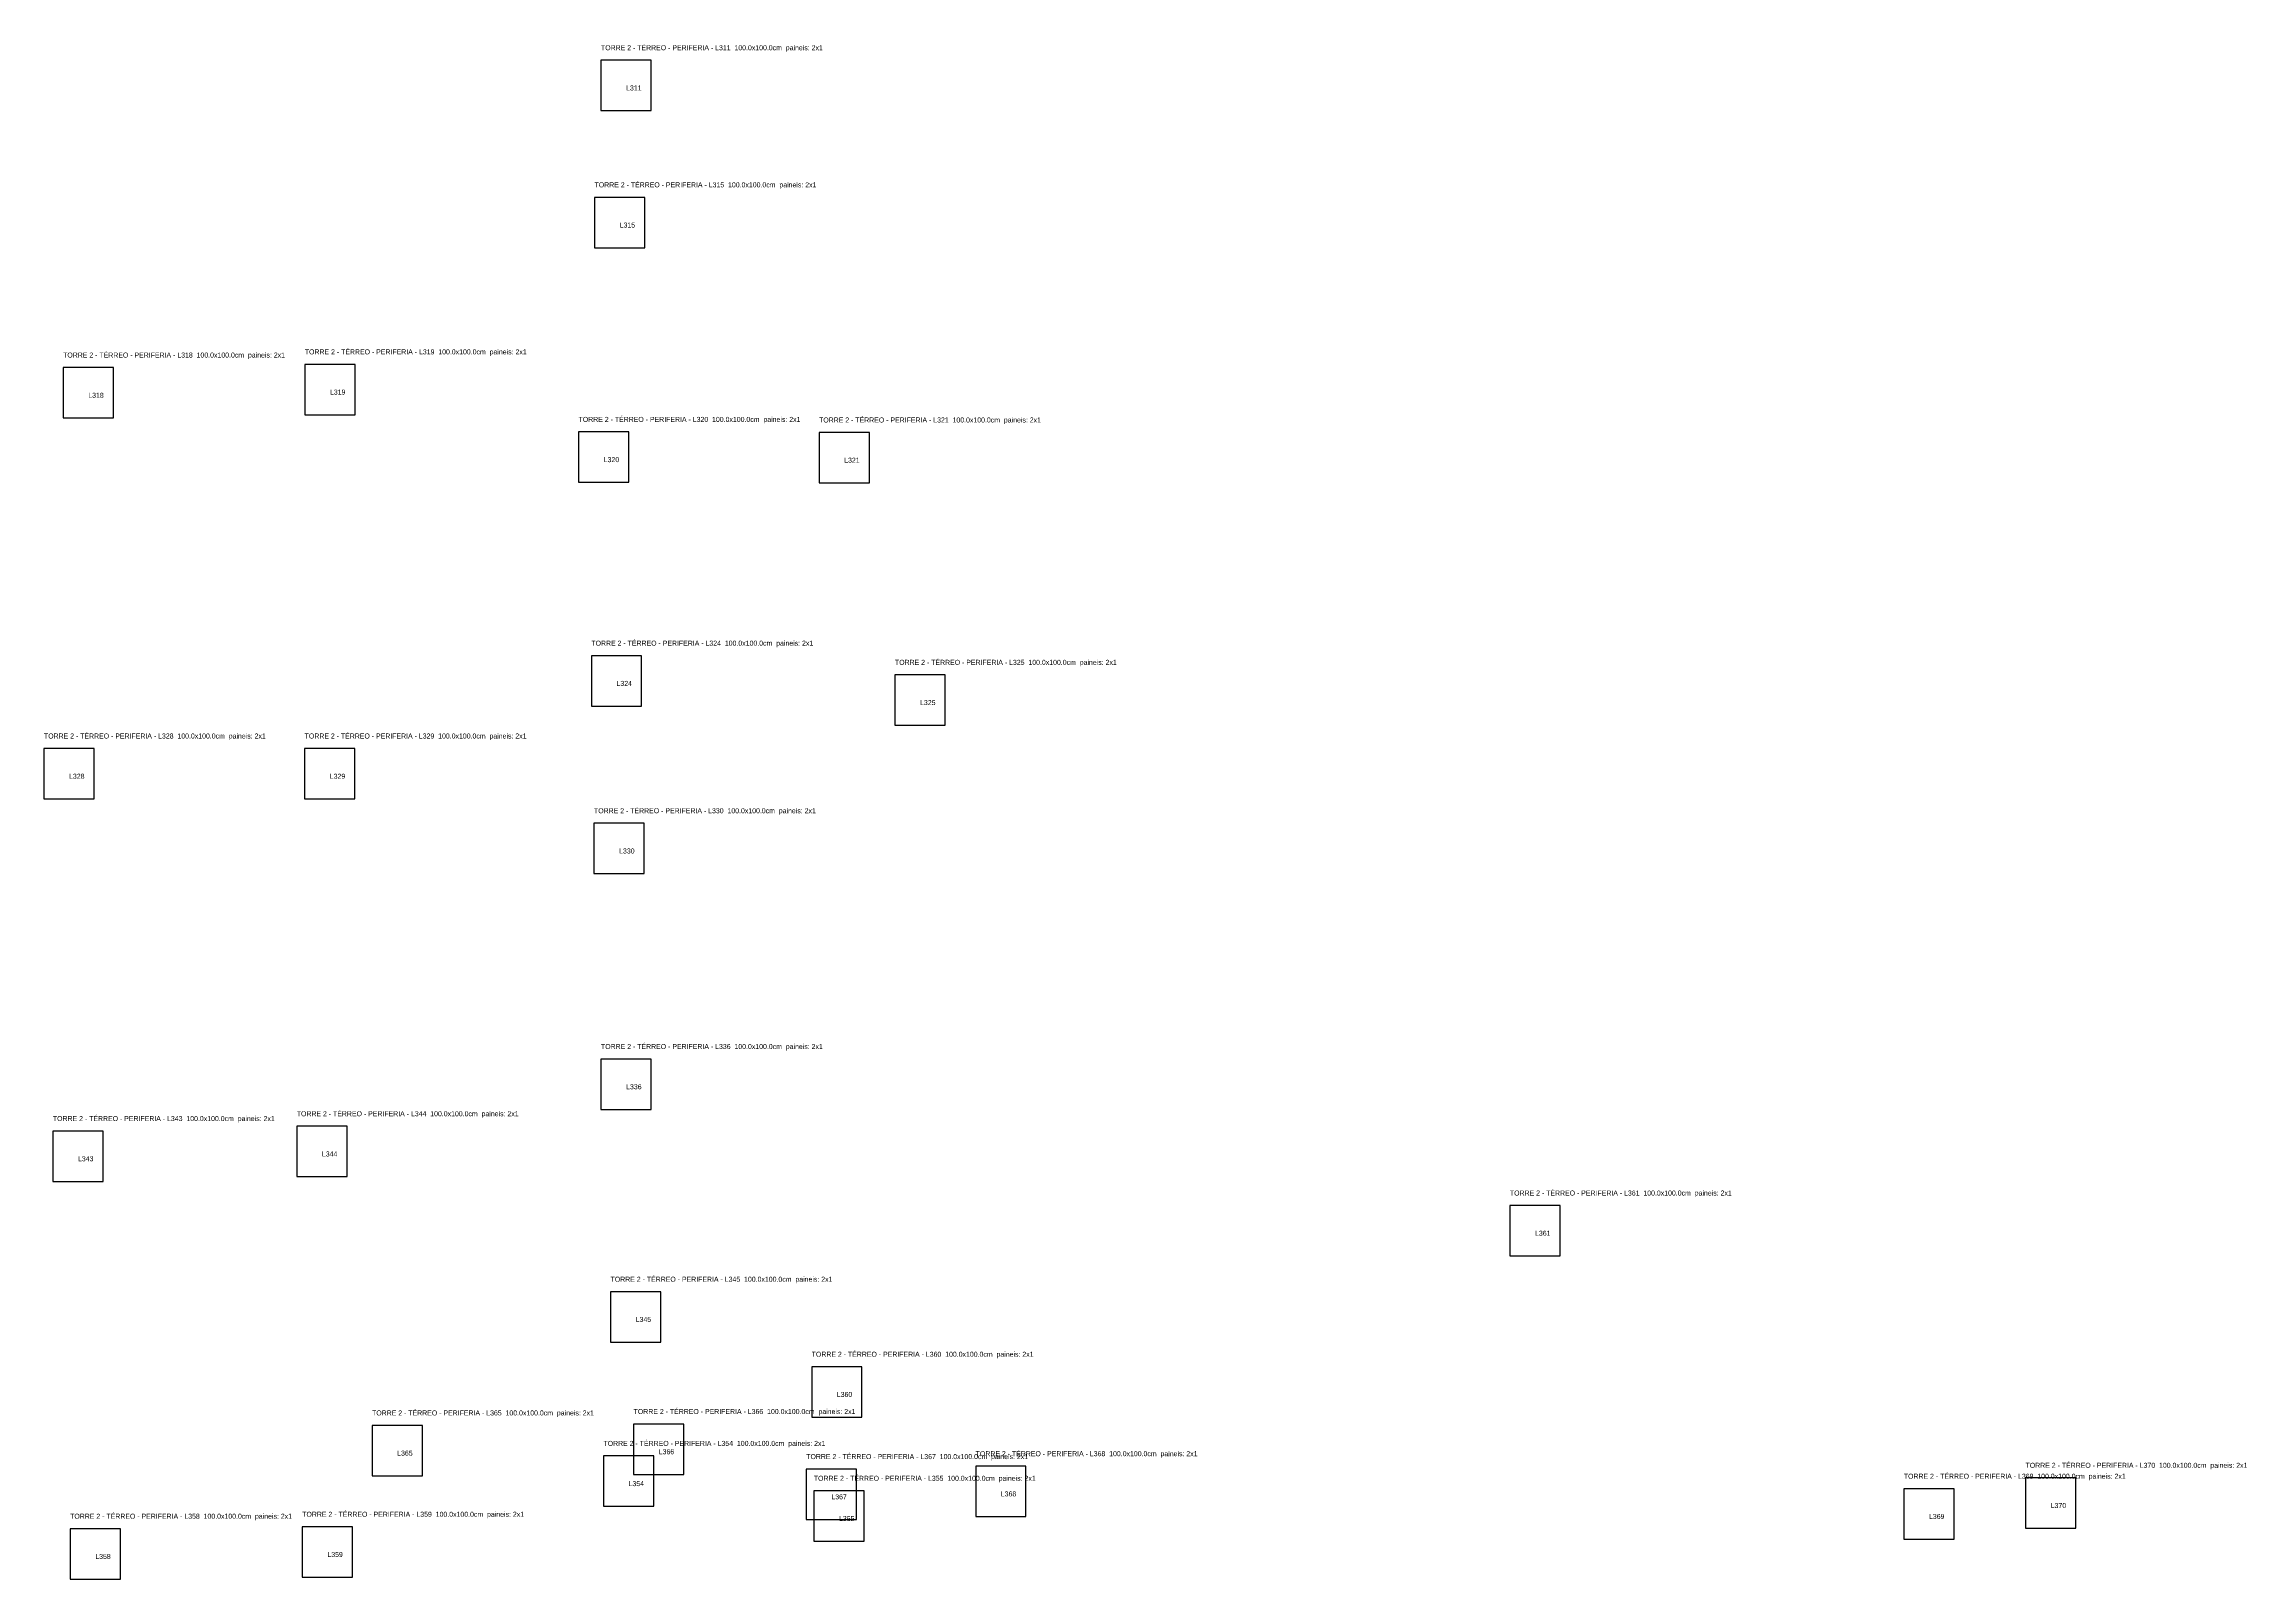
# Model space of a CAD drawing. Header units: metres. Extents: x 1980 to 6348, y 1364 to 4417.
import ezdxf

# ---------------------------------------------------------------- set-up
doc = ezdxf.new("R2010")
doc.units = ezdxf.units.M

msp = doc.modelspace()

# ---------------------------------------------------------------- linework, layer by layer
at = {"layer": 'Contorno'}
for points in [[(3087.68, 4284.3), (3187.68, 4284.3), (3187.68, 4384.3), (3087.68, 4384.3), (3087.68, 4284.3)], [(3074.94, 4011.62), (3174.94, 4011.62), (3174.94, 4111.62), (3074.94, 4111.62), (3074.94, 4011.62)], [(2018, 3673.05), (2118, 3673.05), (2118, 3773.05), (2018, 3773.05), (2018, 3673.05)], [(2498.69, 3679.42), (2598.69, 3679.42), (2598.69, 3779.42), (2498.69, 3779.42), (2498.69, 3679.42)], [(3043.15, 3545.07), (3143.15, 3545.07), (3143.15, 3645.07), (3043.15, 3645.07), (3043.15, 3545.07)], [(3521.44, 3543.92), (3621.44, 3543.92), (3621.44, 3643.92), (3521.44, 3643.92), (3521.44, 3543.92)], [(3068.58, 3100.01), (3168.58, 3100.01), (3168.58, 3200.01), (3068.58, 3200.01), (3068.58, 3100.01)], [(3672.31, 3061.89), (3772.31, 3061.89), (3772.31, 3161.89), (3672.31, 3161.89), (3672.31, 3061.89)], [(1979.8, 2915.36), (2079.8, 2915.36), (2079.8, 3015.36), (1979.8, 3015.36), (1979.8, 2915.36)], [(2498.38, 2915.36), (2598.38, 2915.36), (2598.38, 3015.36), (2498.38, 3015.36), (2498.38, 2915.36)], [(3073.79, 2766.69), (3173.79, 2766.69), (3173.79, 2866.69), (3073.79, 2866.69), (3073.79, 2766.69)], [(3087.68, 2297.75), (3187.68, 2297.75), (3187.68, 2397.75), (3087.68, 2397.75), (3087.68, 2297.75)], [(1997.62, 2154.47), (2097.62, 2154.47), (2097.62, 2254.47), (1997.62, 2254.47), (1997.62, 2154.47)], [(2482.68, 2164.04), (2582.68, 2164.04), (2582.68, 2264.04), (2482.68, 2264.04), (2482.68, 2164.04)], [(4895.4, 2006.35), (4995.4, 2006.35), (4995.4, 2106.35), (4895.4, 2106.35), (4895.4, 2006.35)], [(3106.8, 1834.92), (3206.8, 1834.92), (3206.8, 1934.92), (3106.8, 1934.92), (3106.8, 1834.92)], [(3506.77, 1685.71), (3606.77, 1685.71), (3606.77, 1785.71), (3506.77, 1785.71), (3506.77, 1685.71)], [(2632.41, 1568.97), (2732.41, 1568.97), (2732.41, 1668.97), (2632.41, 1668.97), (2632.41, 1568.97)], [(3152.6, 1571.78), (3252.6, 1571.78), (3252.6, 1671.78), (3152.6, 1671.78), (3152.6, 1571.78)], [(3092.6, 1508.38), (3192.6, 1508.38), (3192.6, 1608.38), (3092.6, 1608.38), (3092.6, 1508.38)], [(3495.94, 1482.14), (3595.94, 1482.14), (3595.94, 1582.14), (3495.94, 1582.14), (3495.94, 1482.14)], [(3832.92, 1487.93), (3932.92, 1487.93), (3932.92, 1587.93), (3832.92, 1587.93), (3832.92, 1487.93)], [(3511.03, 1438.96), (3611.03, 1438.96), (3611.03, 1538.96), (3511.03, 1538.96), (3511.03, 1438.96)], [(5678.89, 1443.05), (5778.89, 1443.05), (5778.89, 1543.05), (5678.89, 1543.05), (5678.89, 1443.05)], [(5920.95, 1464.78), (6020.95, 1464.78), (6020.95, 1564.78), (5920.95, 1564.78), (5920.95, 1464.78)], [(2031.95, 1363.51), (2131.95, 1363.51), (2131.95, 1463.51), (2031.95, 1463.51), (2031.95, 1363.51)], [(2493.52, 1367.39), (2593.52, 1367.39), (2593.52, 1467.39), (2493.52, 1467.39), (2493.52, 1367.39)]]:
    msp.add_lwpolyline(points, close=True, dxfattribs=at)
at = {"layer": 'Paineis'}
for points in [[(3087.68, 4284.3), (3187.68, 4284.3), (3187.68, 4384.3), (3087.68, 4384.3)], [(3074.94, 4011.62), (3174.94, 4011.62), (3174.94, 4111.62), (3074.94, 4111.62)], [(2018, 3673.05), (2118, 3673.05), (2118, 3773.05), (2018, 3773.05)], [(2498.69, 3679.42), (2598.69, 3679.42), (2598.69, 3779.42), (2498.69, 3779.42)], [(3043.15, 3545.07), (3143.15, 3545.07), (3143.15, 3645.07), (3043.15, 3645.07)], [(3521.44, 3543.92), (3621.44, 3543.92), (3621.44, 3643.92), (3521.44, 3643.92)], [(3068.58, 3100.01), (3168.58, 3100.01), (3168.58, 3200.01), (3068.58, 3200.01)], [(3672.31, 3061.89), (3772.31, 3061.89), (3772.31, 3161.89), (3672.31, 3161.89)], [(1979.8, 2915.36), (2079.8, 2915.36), (2079.8, 3015.36), (1979.8, 3015.36)], [(2498.38, 2915.36), (2598.38, 2915.36), (2598.38, 3015.36), (2498.38, 3015.36)], [(3073.79, 2766.69), (3173.79, 2766.69), (3173.79, 2866.69), (3073.79, 2866.69)], [(3087.68, 2297.75), (3187.68, 2297.75), (3187.68, 2397.75), (3087.68, 2397.75)], [(1997.62, 2154.47), (2097.62, 2154.47), (2097.62, 2254.47), (1997.62, 2254.47)], [(2482.68, 2164.04), (2582.68, 2164.04), (2582.68, 2264.04), (2482.68, 2264.04)], [(4895.4, 2006.35), (4995.4, 2006.35), (4995.4, 2106.35), (4895.4, 2106.35)], [(3106.8, 1834.92), (3206.8, 1834.92), (3206.8, 1934.92), (3106.8, 1934.92)], [(3506.77, 1685.71), (3606.77, 1685.71), (3606.77, 1785.71), (3506.77, 1785.71)], [(2632.41, 1568.97), (2732.41, 1568.97), (2732.41, 1668.97), (2632.41, 1668.97)], [(3152.6, 1571.78), (3252.6, 1571.78), (3252.6, 1671.78), (3152.6, 1671.78)], [(3092.6, 1508.38), (3192.6, 1508.38), (3192.6, 1608.38), (3092.6, 1608.38)], [(3495.94, 1482.14), (3595.94, 1482.14), (3595.94, 1582.14), (3495.94, 1582.14)], [(3832.92, 1487.93), (3932.92, 1487.93), (3932.92, 1587.93), (3832.92, 1587.93)], [(3511.03, 1438.96), (3611.03, 1438.96), (3611.03, 1538.96), (3511.03, 1538.96)], [(5678.89, 1443.05), (5778.89, 1443.05), (5778.89, 1543.05), (5678.89, 1543.05)], [(5920.95, 1464.78), (6020.95, 1464.78), (6020.95, 1564.78), (5920.95, 1564.78)], [(2031.95, 1363.51), (2131.95, 1363.51), (2131.95, 1463.51), (2031.95, 1463.51)], [(2493.52, 1367.39), (2593.52, 1367.39), (2593.52, 1467.39), (2493.52, 1467.39)]]:
    msp.add_lwpolyline(points, close=True, dxfattribs=at)

# ---------------------------------------------------------------- texts
at = {"layer": 'NOMENCLATURA', "char_height": 10, "attachment_point": 1}
for s, insert in [('TORRE 2 - TÉRREO - PERIFERIA - L311  100.0x100.0cm  paineis: 2x1', (3087.68, 4414.3)), ('TORRE 2 - TÉRREO - PERIFERIA - L315  100.0x100.0cm  paineis: 2x1', (3074.94, 4141.62)), ('TORRE 2 - TÉRREO - PERIFERIA - L318  100.0x100.0cm  paineis: 2x1', (2018, 3803.05)), ('TORRE 2 - TÉRREO - PERIFERIA - L319  100.0x100.0cm  paineis: 2x1', (2498.69, 3809.42)), ('TORRE 2 - TÉRREO - PERIFERIA - L320  100.0x100.0cm  paineis: 2x1', (3043.15, 3675.07)), ('TORRE 2 - TÉRREO - PERIFERIA - L321  100.0x100.0cm  paineis: 2x1', (3521.44, 3673.92)), ('TORRE 2 - TÉRREO - PERIFERIA - L324  100.0x100.0cm  paineis: 2x1', (3068.58, 3230.01)), ('TORRE 2 - TÉRREO - PERIFERIA - L325  100.0x100.0cm  paineis: 2x1', (3672.31, 3191.89)), ('TORRE 2 - TÉRREO - PERIFERIA - L328  100.0x100.0cm  paineis: 2x1', (1979.8, 3045.36)), ('TORRE 2 - TÉRREO - PERIFERIA - L329  100.0x100.0cm  paineis: 2x1', (2498.38, 3045.36)), ('TORRE 2 - TÉRREO - PERIFERIA - L330  100.0x100.0cm  paineis: 2x1', (3073.79, 2896.69)), ('TORRE 2 - TÉRREO - PERIFERIA - L336  100.0x100.0cm  paineis: 2x1', (3087.68, 2427.75)), ('TORRE 2 - TÉRREO - PERIFERIA - L343  100.0x100.0cm  paineis: 2x1', (1997.62, 2284.47)), ('TORRE 2 - TÉRREO - PERIFERIA - L344  100.0x100.0cm  paineis: 2x1', (2482.68, 2294.04)), ('TORRE 2 - TÉRREO - PERIFERIA - L361  100.0x100.0cm  paineis: 2x1', (4895.4, 2136.35)), ('TORRE 2 - TÉRREO - PERIFERIA - L345  100.0x100.0cm  paineis: 2x1', (3106.8, 1964.92)), ('TORRE 2 - TÉRREO - PERIFERIA - L360  100.0x100.0cm  paineis: 2x1', (3506.77, 1815.71)), ('TORRE 2 - TÉRREO - PERIFERIA - L366  100.0x100.0cm  paineis: 2x1', (3152.6, 1701.78)), ('TORRE 2 - TÉRREO - PERIFERIA - L365  100.0x100.0cm  paineis: 2x1', (2632.41, 1698.97)), ('TORRE 2 - TÉRREO - PERIFERIA - L354  100.0x100.0cm  paineis: 2x1', (3092.6, 1638.38)), ('TORRE 2 - TÉRREO - PERIFERIA - L368  100.0x100.0cm  paineis: 2x1', (3832.92, 1617.93)), ('TORRE 2 - TÉRREO - PERIFERIA - L367  100.0x100.0cm  paineis: 2x1', (3495.94, 1612.14)), ('TORRE 2 - TÉRREO - PERIFERIA - L369  100.0x100.0cm  paineis: 2x1', (5678.89, 1573.05)), ('TORRE 2 - TÉRREO - PERIFERIA - L370  100.0x100.0cm  paineis: 2x1', (5920.95, 1594.78)), ('TORRE 2 - TÉRREO - PERIFERIA - L355  100.0x100.0cm  paineis: 2x1', (3511.03, 1568.96)), ('TORRE 2 - TÉRREO - PERIFERIA - L358  100.0x100.0cm  paineis: 2x1', (2031.95, 1493.51)), ('TORRE 2 - TÉRREO - PERIFERIA - L359  100.0x100.0cm  paineis: 2x1', (2493.52, 1497.39))]:
    msp.add_mtext(s, dxfattribs=dict(at, insert=insert))
at = {"layer": 'Texto Secao', "char_height": 10, "attachment_point": 1}
for s, insert in [('L311', (3137.68, 4334.3)), ('L315', (3124.94, 4061.62)), ('L318', (2068, 3723.05)), ('L319', (2548.69, 3729.42)), ('L320', (3093.15, 3595.07)), ('L321', (3571.44, 3593.92)), ('L324', (3118.58, 3150.01)), ('L325', (3722.31, 3111.89)), ('L328', (2029.8, 2965.36)), ('L329', (2548.38, 2965.36)), ('L330', (3123.79, 2816.69)), ('L336', (3137.68, 2347.75)), ('L343', (2047.62, 2204.47)), ('L344', (2532.68, 2214.04)), ('L361', (4945.4, 2056.35)), ('L345', (3156.8, 1884.92)), ('L360', (3556.77, 1735.71)), ('L365', (2682.41, 1618.97)), ('L366', (3202.6, 1621.78)), ('L354', (3142.6, 1558.38)), ('L367', (3545.94, 1532.14)), ('L368', (3882.92, 1537.93)), ('L355', (3561.03, 1488.96)), ('L369', (5728.89, 1493.05)), ('L370', (5970.95, 1514.78)), ('L358', (2081.95, 1413.51)), ('L359', (2543.52, 1417.39))]:
    msp.add_mtext(s, dxfattribs=dict(at, insert=insert))

doc.saveas('drawing.dxf')
